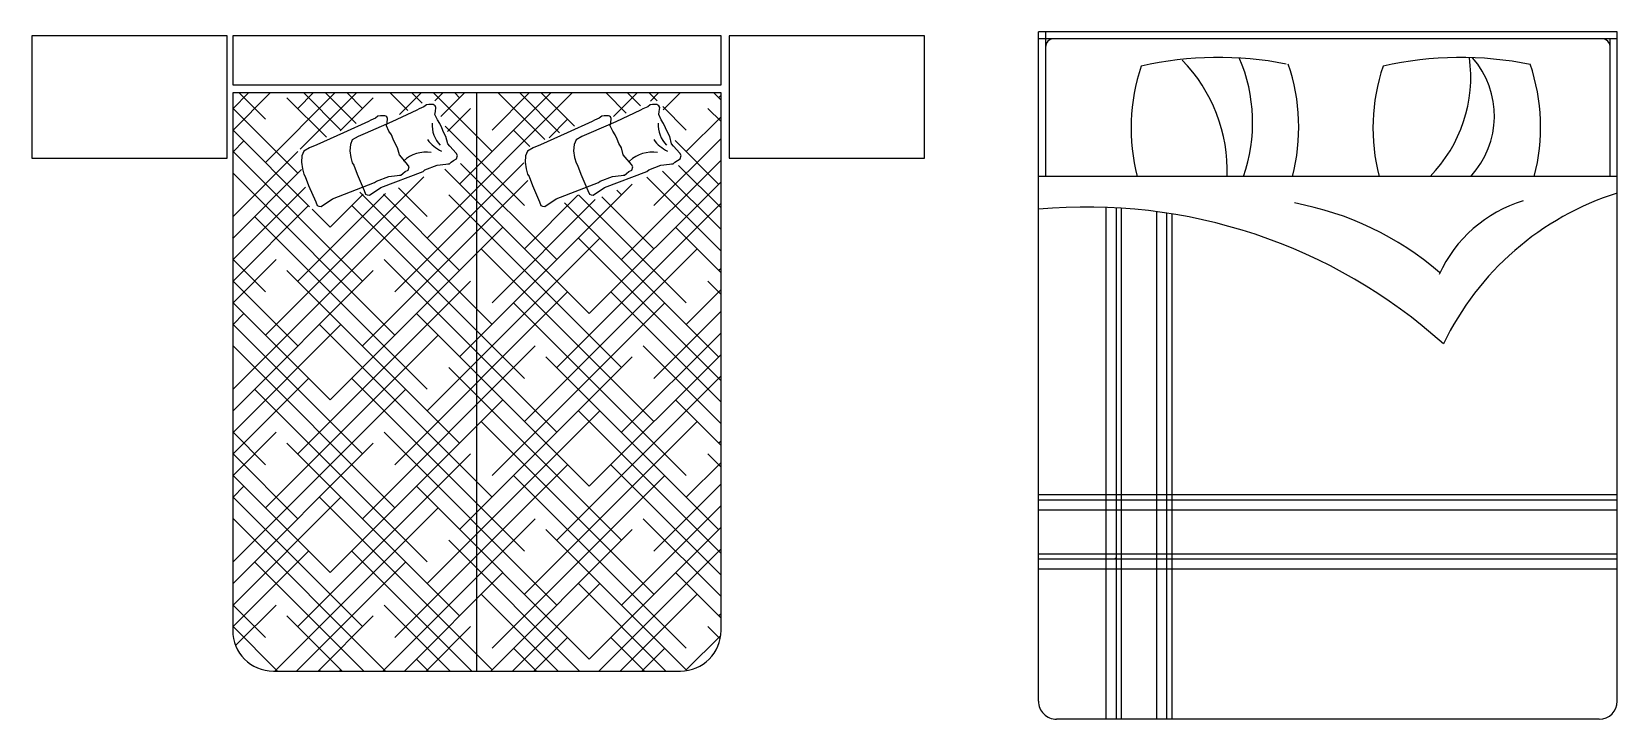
# Model space of a CAD drawing. Header units: millimetres. Extents: x 2478 to 18835, y -4183 to 1193.
# Drawn here: x 4517.3 to 4955.6, y 186.5 to 376.5 of the extents above; entities that cross this region are included whole.
import ezdxf

# ---------------------------------------------------------------- set-up
doc = ezdxf.new("R2010")
doc.units = ezdxf.units.MM
doc.layers.add('MOBILIAS', color=7, linetype='Continuous')

msp = doc.modelspace()

# ---------------------------------------------------------------- linework, layer by layer
at = {"color": 1}
for p, q in [((4571.26, 375.34), (4517.26, 375.34)), ((4517.26, 375.34), (4517.26, 341.59)), ((4571.26, 341.59), (4571.26, 375.34)), ((4707.81, 375.34), (4572.81, 375.34)), ((4572.81, 375.34), (4572.81, 361.84)), ((4707.81, 361.84), (4707.81, 375.34)), ((4764.06, 375.34), (4710.06, 375.34)), ((4710.06, 375.34), (4710.06, 341.59)), ((4764.06, 341.59), (4764.06, 375.34)), ((4572.81, 361.84), (4707.81, 361.84)), ((4707.81, 359.59), (4572.81, 359.59)), ((4572.81, 359.59), (4572.81, 211.09)), ((4572.81, 349.24), (4583.16, 359.59)), ((4572.81, 355.21), (4577.19, 359.59)), ((4581.86, 352.33), (4574.59, 359.59)), ((4581.86, 340.39), (4601.06, 359.59)), ((4590.81, 355.31), (4595.09, 359.59)), ((4591.46, 344.03), (4607.02, 359.59)), ((4602.83, 349.25), (4592.49, 359.59)), ((4606.92, 351.13), (4598.46, 359.59)), ((4608.71, 355.31), (4604.42, 359.59)), ((4621.21, 354.74), (4616.35, 359.59)), ((4618.94, 353.61), (4624.92, 359.59)), ((4625.18, 356.73), (4622.32, 359.59)), ((4626.61, 319.51), (4666.69, 359.59)), ((4644.5, 343.38), (4628.29, 359.59)), ((4628.74, 357.45), (4630.89, 359.59)), ((4630.34, 353.07), (4636.86, 359.59)), ((4635.55, 358.29), (4634.25, 359.59)), ((4635.55, 334.43), (4660.72, 359.59)), ((4640.31, 199.84), (4640.31, 359.59)), ((4644.5, 349.34), (4654.75, 359.59)), ((4659.09, 346.69), (4646.19, 359.59)), ((4663.18, 348.56), (4652.15, 359.59)), ((4667.27, 350.44), (4658.12, 359.59)), ((4681.6, 354.02), (4676.02, 359.59)), ((4678.13, 353.13), (4684.59, 359.59)), ((4685.57, 356), (4681.98, 359.59)), ((4690.11, 357.43), (4687.95, 359.59)), ((4688.32, 357.36), (4690.55, 359.59)), ((4691.83, 354.91), (4696.52, 359.59)), ((4707.81, 357.64), (4705.85, 359.59)), ((4707.81, 211.09), (4707.81, 359.59)), ((4590.81, 337.41), (4572.81, 355.41)), ((4598.74, 347.37), (4587.82, 358.29)), ((4602.49, 349.1), (4611.69, 358.29)), ((4624.38, 355.22), (4623.72, 354.83)), ((4625.7, 355.75), (4624.38, 355.22)), ((4626.36, 356.28), (4625.7, 355.75)), ((4627.02, 356.41), (4626.36, 356.28)), ((4627.68, 356.41), (4627.02, 356.41)), ((4628.21, 356.41), (4627.68, 356.41)), ((4628.53, 356.25), (4628.21, 356.41)), ((4628.77, 356.08), (4628.53, 356.25)), ((4629.01, 355.62), (4628.77, 356.08)), ((4628.87, 354.43), (4629.01, 355.62)), ((4632.18, 348.95), (4638.54, 355.31)), ((4686.23, 355.22), (4685.56, 354.83)), ((4687.55, 355.75), (4686.23, 355.22)), ((4688.21, 356.28), (4687.55, 355.75)), ((4688.87, 356.41), (4688.21, 356.28)), ((4689.53, 356.41), (4688.87, 356.41)), ((4690.06, 356.41), (4689.53, 356.41)), ((4690.38, 356.25), (4690.06, 356.41)), ((4690.61, 356.08), (4690.38, 356.25)), ((4690.85, 355.62), (4690.61, 356.08)), ((4690.72, 354.43), (4690.85, 355.62)), ((4698.2, 349.34), (4691.69, 355.85)), ((4707.81, 351.67), (4704.17, 355.31)), ((4707.15, 358.29), (4707.81, 358.95)), ((4610.33, 351.72), (4603.46, 348.55)), ((4616.84, 351.66), (4609.44, 348.35)), ((4611, 352.12), (4610.33, 351.72)), ((4612.32, 352.64), (4611, 352.12)), ((4612.98, 353.17), (4612.32, 352.64)), ((4613.64, 353.3), (4612.98, 353.17)), ((4614.3, 353.3), (4613.64, 353.3)), ((4614.83, 353.3), (4614.3, 353.3)), ((4615.15, 353.14), (4614.83, 353.3)), ((4615.38, 352.97), (4615.15, 353.14)), ((4615.36, 350.53), (4615.49, 351.32)), ((4615.62, 352.51), (4615.38, 352.97)), ((4615.49, 351.32), (4615.62, 352.51)), ((4623.72, 354.83), (4616.84, 351.66)), ((4628.74, 353.64), (4628.87, 354.43)), ((4629.4, 352.18), (4628.74, 353.64)), ((4630.06, 351.13), (4629.4, 352.18)), ((4630.59, 349.94), (4630.06, 351.13)), ((4660.3, 347.24), (4665.39, 352.33)), ((4672.18, 351.72), (4665.31, 348.55)), ((4678.69, 351.66), (4671.29, 348.35)), ((4672.84, 352.12), (4672.18, 351.72)), ((4674.16, 352.64), (4672.84, 352.12)), ((4674.82, 353.17), (4674.16, 352.64)), ((4675.49, 353.3), (4674.82, 353.17)), ((4676.15, 353.3), (4675.49, 353.3)), ((4676.68, 353.3), (4676.15, 353.3)), ((4676.99, 353.14), (4676.68, 353.3)), ((4677.23, 352.97), (4676.99, 353.14)), ((4677.2, 350.53), (4677.34, 351.32)), ((4677.47, 352.51), (4677.23, 352.97)), ((4677.34, 351.32), (4677.47, 352.51)), ((4685.56, 354.83), (4678.69, 351.66)), ((4690.59, 353.64), (4690.72, 354.43)), ((4691.25, 352.18), (4690.59, 353.64)), ((4691.91, 351.13), (4691.25, 352.18)), ((4692.44, 349.94), (4691.91, 351.13)), ((4698.2, 343.38), (4707.81, 352.98)), ((4594.08, 328.17), (4572.81, 349.45)), ((4572.81, 343.27), (4575.89, 346.36)), ((4603.46, 348.55), (4596.06, 345.25)), ((4605.87, 346.63), (4605.34, 345.31)), ((4607.46, 347.56), (4605.87, 346.63)), ((4609.44, 348.35), (4607.46, 347.56)), ((4616.02, 349.08), (4615.36, 350.53)), ((4616.68, 348.02), (4616.02, 349.08)), ((4617.21, 346.83), (4616.68, 348.02)), ((4617.74, 345.64), (4617.21, 346.83)), ((4631.12, 348.75), (4630.59, 349.94)), ((4631.78, 347.56), (4631.12, 348.75)), ((4653.45, 328.46), (4631.54, 350.38)), ((4632.31, 345.58), (4631.78, 347.56)), ((4655, 344.81), (4650.47, 349.34)), ((4665.31, 348.55), (4657.9, 345.25)), ((4667.72, 346.63), (4667.19, 345.31)), ((4669.3, 347.56), (4667.72, 346.63)), ((4671.29, 348.35), (4669.3, 347.56)), ((4677.87, 349.08), (4677.2, 350.53)), ((4678.53, 348.02), (4677.87, 349.08)), ((4679.06, 346.83), (4678.53, 348.02)), ((4679.58, 345.64), (4679.06, 346.83)), ((4689.25, 328.46), (4707.81, 347.02)), ((4692.97, 348.75), (4692.44, 349.94)), ((4693.63, 347.56), (4692.97, 348.75)), ((4694.16, 345.58), (4693.63, 347.56)), ((4707.15, 334.43), (4695.15, 346.43)), ((4608.71, 307.58), (4572.81, 343.48)), ((4572.91, 325.48), (4590.82, 343.39)), ((4591.96, 342.21), (4591.82, 340.49)), ((4592.49, 343.53), (4591.96, 342.21)), ((4594.07, 344.45), (4592.49, 343.53)), ((4596.06, 345.25), (4594.07, 344.45)), ((4605.34, 345.31), (4605.21, 343.6)), ((4605.21, 343.6), (4605.47, 341.75)), ((4618.4, 344.45), (4617.74, 345.64)), ((4618.93, 342.47), (4618.4, 344.45)), ((4619.46, 341.81), (4618.93, 342.47)), ((4632.84, 344.92), (4632.31, 345.58)), ((4634.56, 342.94), (4632.84, 344.92)), ((4634.96, 342.28), (4634.56, 342.94)), ((4634.69, 341.35), (4634.96, 342.28)), ((4653.8, 342.21), (4653.67, 340.49)), ((4654.33, 343.53), (4653.8, 342.21)), ((4655.92, 344.45), (4654.33, 343.53)), ((4657.9, 345.25), (4655.92, 344.45)), ((4667.19, 345.31), (4667.06, 343.6)), ((4667.06, 343.6), (4667.32, 341.75)), ((4680.25, 344.45), (4679.58, 345.64)), ((4680.77, 342.47), (4680.25, 344.45)), ((4681.3, 341.81), (4680.77, 342.47)), ((4694.69, 344.92), (4694.16, 345.58)), ((4696.41, 342.94), (4694.69, 344.92)), ((4696.8, 342.28), (4696.41, 342.94)), ((4696.54, 341.35), (4696.8, 342.28)), ((4517.26, 341.59), (4571.26, 341.59)), ((4572.81, 319.41), (4591.87, 338.48)), ((4617.66, 292.66), (4572.81, 337.51)), ((4591.82, 340.49), (4592.09, 338.64)), ((4592.09, 338.64), (4592.49, 337.19)), ((4605.47, 341.75), (4605.87, 340.29)), ((4605.87, 340.29), (4606.27, 339.63)), ((4606.27, 339.63), (4607.19, 337.12)), ((4613.79, 333.46), (4625.44, 337.92)), ((4617.66, 304.6), (4653.33, 340.27)), ((4621.18, 339.83), (4619.46, 341.81)), ((4619.85, 337.32), (4620.51, 337.85)), ((4620.51, 337.85), (4621.31, 338.24)), ((4621.57, 339.17), (4621.18, 339.83)), ((4621.31, 338.24), (4621.57, 339.17)), ((4625.44, 337.92), (4625.97, 338.31)), ((4625.97, 338.31), (4629.32, 339.63)), ((4629.32, 339.63), (4631.71, 339.89)), ((4671.35, 298.63), (4631.42, 338.56)), ((4631.71, 339.89), (4632.31, 340.03)), ((4632.31, 340.03), (4632.71, 340.03)), ((4632.71, 340.03), (4633.24, 340.43)), ((4633.24, 340.43), (4633.9, 340.95)), ((4633.9, 340.95), (4634.69, 341.35)), ((4662.4, 313.55), (4635.81, 340.14)), ((4653.67, 340.49), (4653.94, 338.64)), ((4653.94, 338.64), (4654.33, 337.19)), ((4667.32, 341.75), (4667.72, 340.29)), ((4667.72, 340.29), (4668.11, 339.63)), ((4668.11, 339.63), (4669.04, 337.12)), ((4675.64, 333.46), (4687.28, 337.92)), ((4680.3, 313.55), (4707.81, 341.05)), ((4683.02, 339.83), (4681.3, 341.81)), ((4681.7, 337.32), (4682.36, 337.85)), ((4682.36, 337.85), (4683.15, 338.24)), ((4683.42, 339.17), (4683.02, 339.83)), ((4683.15, 338.24), (4683.42, 339.17)), ((4687.28, 337.92), (4687.81, 338.31)), ((4687.81, 338.31), (4691.17, 339.63)), ((4691.17, 339.63), (4693.55, 339.89)), ((4707.81, 321.84), (4691.65, 337.99)), ((4693.55, 339.89), (4694.16, 340.03)), ((4694.16, 340.03), (4694.56, 340.03)), ((4694.56, 340.03), (4695.08, 340.43)), ((4695.08, 340.43), (4695.74, 340.95)), ((4695.74, 340.95), (4696.54, 341.35)), ((4707.81, 327.81), (4696.07, 339.54)), ((4710.06, 341.59), (4764.06, 341.59)), ((4572.81, 313.44), (4592.93, 333.56)), ((4581.86, 292.66), (4625.62, 336.42)), ((4592.49, 337.19), (4592.88, 336.53)), ((4592.88, 336.53), (4593.81, 334.02)), ((4593.81, 334.02), (4595.79, 329.52)), ((4600.41, 330.35), (4612.05, 334.81)), ((4607.19, 337.12), (4609.18, 332.63)), ((4608.71, 289.68), (4654.39, 335.36)), ((4610.63, 331.34), (4613.79, 333.46)), ((4612.05, 334.81), (4612.58, 335.2)), ((4612.58, 335.2), (4615.94, 336.52)), ((4615.94, 336.52), (4618.32, 336.79)), ((4618.32, 336.79), (4618.93, 336.92)), ((4626.61, 325.48), (4618.68, 333.4)), ((4618.93, 336.92), (4619.32, 336.92)), ((4619.32, 336.92), (4619.85, 337.32)), ((4635.55, 286.7), (4683.28, 334.43)), ((4654.33, 337.19), (4654.73, 336.53)), ((4654.73, 336.53), (4655.65, 334.02)), ((4655.65, 334.02), (4657.64, 329.52)), ((4662.26, 330.35), (4673.9, 334.81)), ((4669.04, 337.12), (4671.02, 332.63)), ((4671.35, 298.63), (4707.81, 335.08)), ((4672.48, 331.34), (4675.64, 333.46)), ((4673.9, 334.81), (4674.43, 335.2)), ((4674.43, 335.2), (4677.78, 336.52)), ((4677.78, 336.52), (4680.17, 336.79)), ((4680.17, 336.79), (4680.77, 336.92)), ((4680.77, 336.92), (4681.17, 336.92)), ((4681.17, 336.92), (4681.7, 337.32)), ((4707.81, 315.87), (4687.32, 336.36)), ((4590.81, 307.58), (4615.04, 331.81)), ((4595.79, 329.52), (4596.19, 328.52)), ((4597.25, 328.23), (4600.41, 330.35)), ((4599.76, 322.5), (4608.89, 331.63)), ((4644.5, 295.65), (4607.96, 332.19)), ((4609.18, 332.63), (4609.57, 331.63)), ((4609.57, 331.63), (4610.02, 331.4)), ((4610.02, 331.4), (4610.63, 331.34)), ((4635.55, 310.56), (4614.53, 331.59)), ((4680.3, 283.72), (4632.57, 331.45)), ((4644.5, 301.61), (4673.02, 330.13)), ((4653.45, 316.53), (4668.25, 331.32)), ((4657.64, 329.52), (4658.04, 328.52)), ((4659.09, 328.23), (4662.26, 330.35)), ((4662.4, 283.72), (4707.81, 329.12)), ((4707.15, 286.7), (4664.57, 329.28)), ((4698.2, 301.61), (4668.4, 331.41)), ((4671.02, 332.63), (4671.42, 331.63)), ((4671.42, 331.63), (4671.87, 331.4)), ((4671.87, 331.4), (4672.48, 331.34)), ((4689.25, 316.53), (4674.85, 330.93)), ((4680.3, 331.45), (4679.01, 332.74)), ((4572.81, 307.48), (4593.79, 328.46)), ((4572.91, 277.75), (4620.64, 325.48)), ((4626.61, 277.75), (4578.88, 325.48)), ((4599.76, 322.5), (4594.75, 327.51)), ((4596.19, 328.52), (4596.64, 328.29)), ((4596.64, 328.29), (4597.25, 328.23)), ((4653.45, 280.73), (4605.72, 328.46)), ((4658.04, 328.52), (4658.49, 328.29)), ((4658.49, 328.29), (4659.09, 328.23)), ((4599.76, 274.77), (4647.49, 322.5)), ((4707.81, 309.91), (4695.22, 322.5)), ((4572.91, 319.51), (4572.81, 319.62)), ((4626.61, 271.78), (4674.34, 319.51)), ((4689.25, 268.8), (4641.52, 316.53)), ((4653.45, 268.8), (4701.18, 316.53)), ((4707.81, 280.08), (4668.37, 319.51)), ((4581.86, 304.6), (4572.81, 313.65)), ((4572.81, 301.51), (4584.84, 313.55)), ((4662.4, 265.82), (4614.67, 313.55)), ((4707.15, 310.56), (4707.81, 311.22)), ((4572.81, 271.68), (4611.69, 310.56)), ((4590.81, 289.68), (4572.81, 307.68)), ((4635.55, 262.83), (4587.82, 310.56)), ((4590.81, 259.85), (4638.54, 307.58)), ((4707.81, 303.94), (4704.17, 307.58)), ((4617.66, 256.87), (4665.39, 304.6)), ((4707.81, 274.11), (4677.32, 304.6)), ((4698.2, 295.65), (4707.81, 305.25)), ((4599.76, 274.77), (4572.81, 301.72)), ((4572.81, 295.54), (4575.89, 298.63)), ((4671.35, 250.9), (4623.62, 298.63)), ((4644.5, 253.88), (4692.23, 301.61)), ((4698.2, 253.88), (4650.47, 301.61)), ((4689.25, 280.73), (4707.81, 299.29)), ((4608.71, 259.85), (4572.81, 295.75)), ((4572.81, 265.71), (4602.74, 295.65)), ((4644.5, 247.92), (4596.77, 295.65)), ((4617.66, 244.93), (4572.81, 289.78)), ((4581.86, 244.93), (4629.59, 292.66)), ((4608.71, 241.95), (4656.44, 289.68)), ((4680.3, 265.82), (4707.81, 293.32)), ((4707.81, 268.14), (4686.27, 289.68)), ((4635.55, 238.97), (4683.28, 286.7)), ((4707.15, 238.97), (4659.42, 286.7)), ((4671.35, 250.9), (4707.81, 287.35)), ((4572.81, 259.75), (4593.79, 280.73)), ((4653.45, 233), (4605.72, 280.73)), ((4680.3, 235.99), (4632.57, 283.72)), ((4662.4, 235.99), (4707.81, 281.39)), ((4572.91, 230.02), (4620.64, 277.75)), ((4626.61, 230.02), (4578.88, 277.75)), ((4572.91, 271.78), (4572.81, 271.89)), ((4599.76, 227.04), (4647.49, 274.77)), ((4626.61, 224.05), (4674.34, 271.78)), ((4707.81, 232.35), (4668.37, 271.78)), ((4707.81, 262.18), (4695.22, 274.77)), ((4689.25, 221.07), (4641.52, 268.8)), ((4653.45, 221.07), (4701.18, 268.8)), ((4581.86, 256.87), (4572.81, 265.92)), ((4572.81, 253.78), (4584.84, 265.82)), ((4662.4, 218.09), (4614.67, 265.82)), ((4707.15, 262.83), (4707.81, 263.49)), ((4572.81, 223.95), (4611.69, 262.83)), ((4590.81, 241.95), (4572.81, 259.95)), ((4635.55, 215.1), (4587.82, 262.83)), ((4590.81, 212.12), (4638.54, 259.85)), ((4707.81, 256.21), (4704.17, 259.85)), ((4617.66, 209.14), (4665.39, 256.87)), ((4707.81, 226.38), (4677.32, 256.87)), ((4698.2, 247.92), (4707.81, 257.52)), ((4599.76, 227.04), (4572.81, 253.99)), ((4572.81, 247.81), (4575.89, 250.9)), ((4671.35, 203.17), (4623.62, 250.9)), ((4644.5, 206.15), (4692.23, 253.88)), ((4698.2, 206.15), (4650.47, 253.88)), ((4689.25, 233), (4707.81, 251.56)), ((4608.71, 212.12), (4572.81, 248.02)), ((4572.81, 217.98), (4602.74, 247.92)), ((4644.5, 200.19), (4596.77, 247.92)), ((4680.3, 218.09), (4707.81, 245.59)), ((4615.02, 199.84), (4572.81, 242.05)), ((4584.5, 199.84), (4629.59, 244.93)), ((4614.33, 199.84), (4656.44, 241.95)), ((4707.81, 220.41), (4686.27, 241.95)), ((4644.16, 199.84), (4683.28, 238.97)), ((4698.39, 199.99), (4659.42, 238.97)), ((4671.35, 203.17), (4707.81, 239.63)), ((4572.81, 212.02), (4593.79, 233)), ((4638.88, 199.84), (4605.72, 233)), ((4668.71, 199.84), (4632.57, 235.99)), ((4673.99, 199.84), (4707.81, 233.66)), ((4609.05, 199.84), (4578.88, 230.02)), ((4590.46, 199.84), (4620.64, 230.02)), ((4572.91, 224.05), (4572.81, 224.16)), ((4620.29, 199.84), (4647.49, 227.04)), ((4650.13, 199.84), (4674.34, 224.05)), ((4692.58, 199.84), (4668.37, 224.05)), ((4707.81, 214.45), (4695.22, 227.04)), ((4662.75, 199.84), (4641.52, 221.07)), ((4679.96, 199.84), (4701.18, 221.07)), ((4581.86, 209.14), (4572.81, 218.19)), ((4573.63, 206.87), (4584.84, 218.09)), ((4603.08, 199.84), (4587.82, 215.1)), ((4596.43, 199.84), (4611.69, 215.1)), ((4632.92, 199.84), (4614.67, 218.09)), ((4707.15, 215.1), (4707.81, 215.76)), ((4585.19, 199.84), (4572.81, 212.22)), ((4626.26, 199.84), (4638.54, 212.12)), ((4707.56, 208.73), (4704.17, 212.12)), ((4656.78, 199.84), (4650.47, 206.15)), ((4656.09, 199.84), (4665.39, 209.14)), ((4686.61, 199.84), (4677.32, 209.14)), ((4685.92, 199.84), (4692.23, 206.15)), ((4698.2, 200.19), (4707.72, 209.71)), ((4626.95, 199.84), (4623.62, 203.17)), ((4584.06, 199.84), (4696.56, 199.84)), ((4597.12, 199.84), (4596.77, 200.19)), ((4602.4, 199.84), (4602.74, 200.19))]:
    msp.add_line(p, q, dxfattribs=at)
for centre, radius, start, end in [((4636.14, 350.77), 8.21, 176.6431, 223.3508), ((4698.67, 350.77), 8.21, 176.6431, 223.3508), ((4634.69, 352.55), 9.92, 216.038, 245.2031), ((4697.21, 352.55), 9.92, 216.038, 245.2031), ((4626.24, 334.19), 9.05, 80.6559, 133.4239), ((4688.77, 334.19), 9.05, 80.6559, 133.4239), ((4584.06, 211.09), 11.25, 180, 270), ((4696.56, 211.09), 11.25, 270, 0)]:
    msp.add_arc(centre, radius, start, end, dxfattribs=at)
at = {"layer": 'MOBILIAS', "color": 1}
for p, q in [((4955.57, 376.52), (4795.57, 376.52)), ((4795.57, 191.52), (4795.57, 376.52)), ((4955.57, 374.52), (4795.57, 374.52)), ((4797.57, 336.52), (4797.57, 376.52)), ((4953.57, 336.52), (4953.57, 374.52)), ((4955.57, 191.52), (4955.57, 376.52)), ((4955.57, 336.52), (4795.57, 336.52)), ((4814.2, 327.97), (4814.2, 186.52)), ((4817, 327.84), (4817, 186.52)), ((4818.4, 327.76), (4818.4, 186.52)), ((4828.19, 326.8), (4828.19, 186.52)), ((4830.99, 326.4), (4830.99, 186.52)), ((4832.39, 326.19), (4832.39, 186.52)), ((4795.57, 248.59), (4955.57, 248.59)), ((4795.57, 247.19), (4955.57, 247.19)), ((4795.57, 244.4), (4955.57, 244.4)), ((4795.57, 232.28), (4955.57, 232.28)), ((4795.57, 230.88), (4955.57, 230.88)), ((4795.57, 228.09), (4955.57, 228.09)), ((4950.57, 186.52), (4800.57, 186.52))]:
    msp.add_line(p, q, dxfattribs=at)
for centre, major_axis, start_param, end_param in [((4799.57, 372.52), (1.41, 1.41), 0.785398, 2.356194), ((4951.57, 372.52), (1.41, -1.41), 0.785398, 2.356194), ((4845.34, 272.95), (68.21, -68.21), 2.161021, 2.579535), ((4804.01, 338.08), (30.94, -30.94), 0.749624, 1.560534), ((4809.51, 351.37), (32, -32), 0.451095, 1.192079), ((4912.21, 272.95), (68.21, 68.21), 0.583816, 1.008739), ((4875.86, 364.01), (27.72, 27.72), -1.562602, -0.648297), ((4897, 353.21), (17.39, 17.39), -1.530987, -0.069719), ((4874.45, 349.88), (37.69, 37.69), 2.02901, 2.609339), ((4814.03, 350.19), (37.82, -37.82), 0.527138, 1.116354), ((4941.31, 349.88), (37.69, 37.69), 2.02901, 2.609339), ((4880.89, 350.19), (37.82, 37.82), -1.043658, -0.454443), ((4808.9, 180.6), (104.28, -104.28), 1.623802, 2.446748), ((4850.84, 245.46), (60.21, -60.21), 1.645662, 2.17352), ((4940.23, 294.22), (26.25, 26.25), 1.078217, 1.933687), ((4979.65, 255.61), (56.59, -56.59), 2.661896, 3.479287), ((4800.57, 191.52), (3.54, 3.54), 2.356194, 3.926991), ((4950.57, 191.52), (3.54, 3.54), 3.926991, 5.497787)]:
    msp.add_ellipse(centre, major_axis=major_axis, ratio=1, start_param=start_param, end_param=end_param, dxfattribs=at)
msp.add_point((4816.83, 230.92), dxfattribs=at)

doc.saveas('drawing.dxf')
